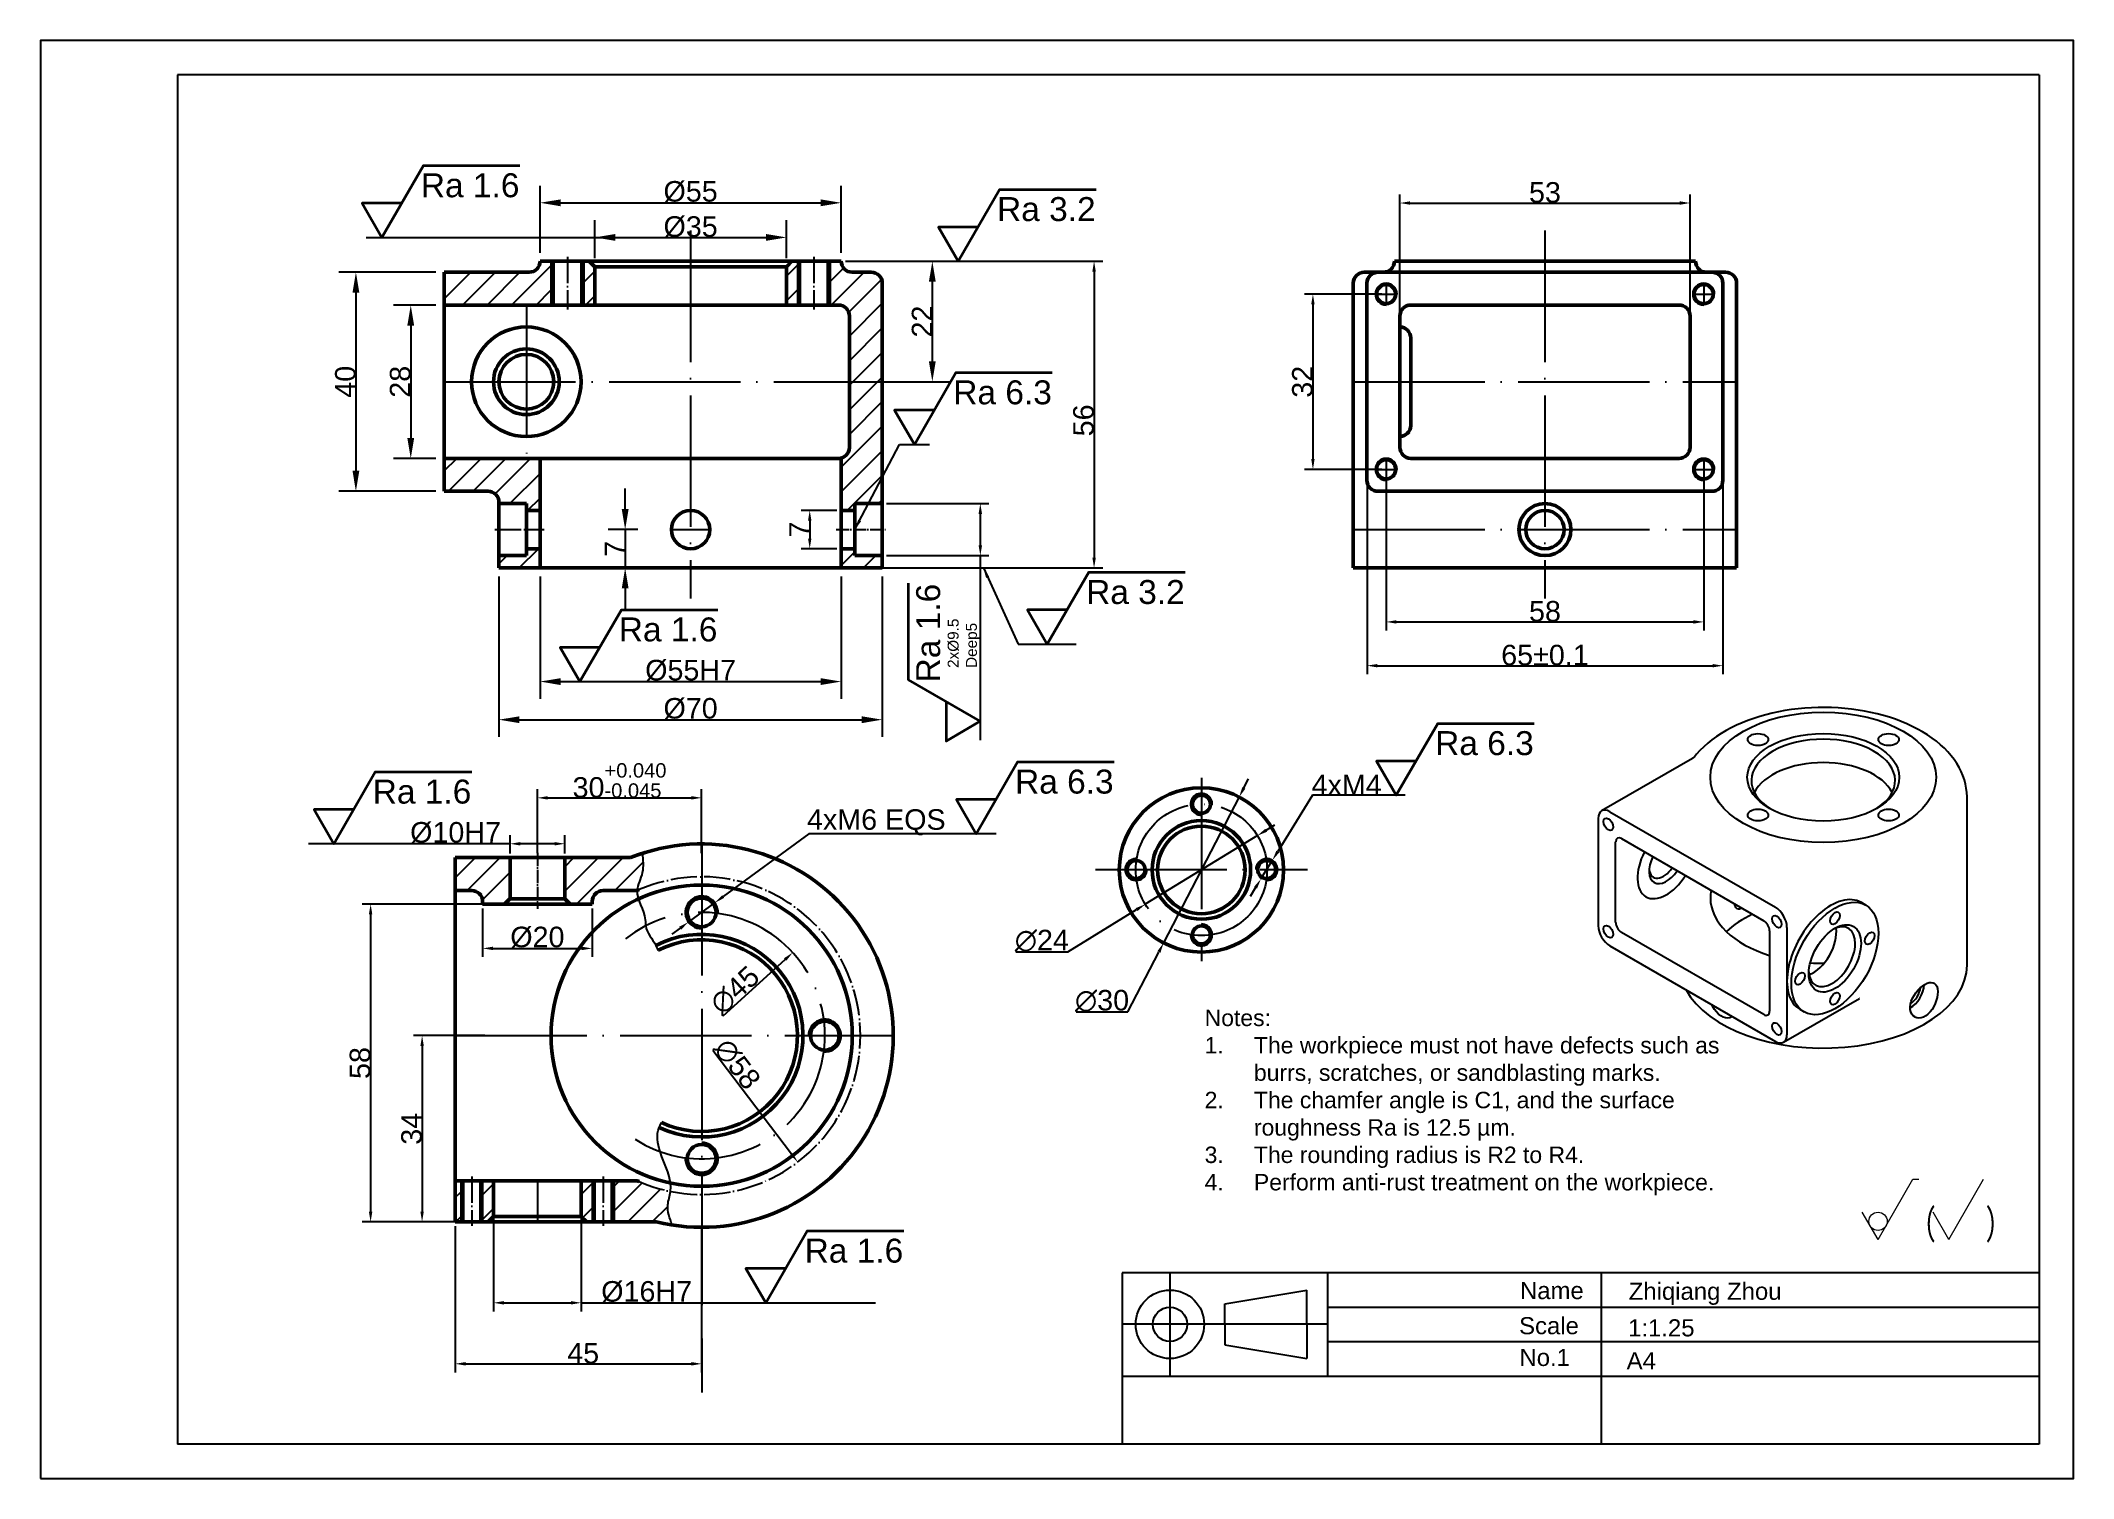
# Model space of a CAD drawing. Header units: millimetres. Extents: x 4985 to 5357, y 2931 to 3193.
import ezdxf

# ---------------------------------------------------------------- set-up
doc = ezdxf.new("R2010")
doc.units = ezdxf.units.MM
doc.linetypes.add('ACAD_ISO04W100', pattern=[30, 24, -3, 0, -3])
doc.layers.add('尺寸线层', color=3, linetype='Continuous', lineweight=18)
doc.layers.add('粗线', color=7, linetype='Continuous', lineweight=50)
doc.layers.add('注解', color=3, linetype='Continuous')
doc.layers.add('辅助', color=1, linetype='ACAD_ISO04W100')
doc.styles.get("Standard").update_dxf_attribs({"font": 'arial.ttf'})
doc.styles.add('标准', font='', dxfattribs={"width": 0.667})
doc.styles.get('标准').set_extended_font_data('宋体')
doc.dimstyles.new('机械无尺线', dxfattribs={"dimscale": 2.5, "dimtxt": 1.5, "dimasz": 2, "dimexe": 1.25, "dimexo": 0.625, "dimgap": 0, "dimtad": 1, "dimtoh": 1, "dimdsep": 46, "dimtxsty": 'Standard', "dimcen": 0, "dimadec": 0, "dimazin": 0, "dimtfac": 1, "dimtofl": 0, "dimtmove": 0, "dimatfit": 3, "dimfxl": 0, "dimarcsym": 0})

msp = doc.modelspace()

# ---------------------------------------------------------------- texts
for s, p in [('Name', (5255.577, 2963.655)), ('Zhiqiang Zhou', (5275.44, 2963.531)), ('Scale', (5255.419, 2957.24)), ('1:1.25', (5275.323, 2956.85))]:
    msp.add_text(s, height=3.125).set_placement(p)
at = {"char_height": 3.125, "attachment_point": 1}
for s, insert in [('No.1', (5255.487, 2954.569)), ('A4', (5275.063, 2953.966))]:
    msp.add_mtext_dynamic_manual_height_columns(s, width=50, gutter_width=15.625, heights=[5.218], dxfattribs=dict(at, insert=insert))
at = {"layer": '注解', "char_height": 3.75, "attachment_point": 5}
for s, insert in [('%%C35', (5104.103, 3159.422)), ('4xM4', (5223.916, 3057.518)), ('4xM6 EQS', (5138.016, 3050.711)), ('%%C10H7', (5061.172, 3048.815)), ('%%C16H7', (5096.073, 2964.998))]:
    msp.add_mtext(s, dxfattribs=dict(at, insert=insert))
at = {"layer": '注解', "char_height": 3.75, "attachment_point": 5, "rotation": 90}
for insert in [(5123.981, 3104.154), (5090.275, 3100.654)]:
    msp.add_mtext('7', dxfattribs=dict(at, insert=insert))
at = {"layer": '注解', "insert": (5151.051, 3078.899), "char_height": 2, "attachment_point": 1, "rotation": 90}
msp.add_mtext_dynamic_manual_height_columns('2x%%C9.5\\PDeep5', width=2.50633, gutter_width=20, heights=[0], dxfattribs=at)
at = {"layer": '注解', "insert": (5197.984, 3016.51), "char_height": 3, "attachment_point": 1}
msp.add_mtext_dynamic_manual_height_columns('Notes:\\P\\pi-9,l9,t9;1.^IThe workpiece must not have defects such as burrs, scratches, or sandblasting marks.\\P2.^IThe chamfer angle is C1, and the surface roughness Ra is 12.5 µm.\\P3.^IThe rounding radius is R2 to R4.\\P4.^IPerform anti-rust treatment on the workpiece.', width=93.88164, gutter_width=20, heights=[0], dxfattribs=at)

# ---------------------------------------------------------------- blocks, each defined once
blk = doc.blocks.new('*U8')
blk.add_arc((0, 0), 2, 355.2198, 270)
at = {"layer": '粗线'}
blk.add_circle((0, 0), 1.65, dxfattribs=at)
blk = doc.blocks.new('*U9')
at = {"color": 0, "linetype": 'ByBlock', "lineweight": -2, "transparency": 16777216}
blk.add_blockref('*U8', (5262.51, 3021.22), dxfattribs=at)
for p, rotation in [((5250.58, 3009.29), 90), ((5274.44, 3009.29), 270), ((5262.51, 2997.36), 180)]:
    blk.add_blockref('*U8', p, dxfattribs=dict(at, rotation=rotation))
blk = doc.blocks.new('*D12')
at = {"layer": 'Defpoints', "color": 0, "transparency": 16777216}
for p in [(5131.6, 3163.83), (5076.6, 3153.15), (5131.6, 3153.15)]:
    blk.add_point(p, dxfattribs=at)
at = {"layer": '注解', "color": 0, "lineweight": -2, "transparency": 16777216}
for p, q in [((5076.6, 3154.72), (5076.6, 3166.95)), ((5131.6, 3154.72), (5131.6, 3166.95)), ((5080.35, 3163.83), (5127.85, 3163.83))]:
    blk.add_line(p, q, dxfattribs=at)
at = {"layer": '注解', "color": 0, "transparency": 16777216}
for points in [[(5080.35, 3164.45), (5080.35, 3163.2), (5076.6, 3163.83)], [(5127.85, 3164.45), (5127.85, 3163.2), (5131.6, 3163.83)]]:
    blk.add_solid(points, dxfattribs=at)
at = {"layer": '注解', "color": 0, "transparency": 16777216, "insert": (5104.1, 3165.85), "char_height": 3.75, "attachment_point": 5}
blk.add_mtext('%%C55', dxfattribs=at)
blk = doc.blocks.new('*D14')
at = {"layer": 'Defpoints', "color": 0, "transparency": 16777216}
for p in [(5059.1, 3145.15), (5052.99, 3117.15), (5059.1, 3117.15)]:
    blk.add_point(p, dxfattribs=at)
at = {"layer": '注解', "color": 0, "lineweight": -2, "transparency": 16777216}
for p, q in [((5057.54, 3145.15), (5049.86, 3145.15)), ((5052.99, 3141.4), (5052.99, 3120.9)), ((5057.54, 3117.15), (5049.86, 3117.15))]:
    blk.add_line(p, q, dxfattribs=at)
at = {"layer": '注解', "color": 0, "transparency": 16777216}
for points in [[(5052.36, 3141.4), (5053.61, 3141.4), (5052.99, 3145.15)], [(5052.36, 3120.9), (5053.61, 3120.9), (5052.99, 3117.15)]]:
    blk.add_solid(points, dxfattribs=at)
at = {"layer": '注解', "color": 0, "transparency": 16777216, "insert": (5051.07, 3131.15), "char_height": 3.75, "attachment_point": 5, "rotation": 90}
blk.add_mtext('28', dxfattribs=at)
blk = doc.blocks.new('*D15')
at = {"layer": 'Defpoints', "color": 0, "transparency": 16777216}
for p in [(5059.1, 3151.15), (5042.97, 3111.15), (5059.1, 3111.15)]:
    blk.add_point(p, dxfattribs=at)
at = {"layer": '注解', "color": 0, "lineweight": -2, "transparency": 16777216}
for p, q in [((5057.54, 3151.15), (5039.85, 3151.15)), ((5042.97, 3147.4), (5042.97, 3114.9)), ((5057.54, 3111.15), (5039.85, 3111.15))]:
    blk.add_line(p, q, dxfattribs=at)
at = {"layer": '注解', "color": 0, "transparency": 16777216}
for points in [[(5042.35, 3147.4), (5043.6, 3147.4), (5042.97, 3151.15)], [(5042.35, 3114.9), (5043.6, 3114.9), (5042.97, 3111.15)]]:
    blk.add_solid(points, dxfattribs=at)
at = {"layer": '注解', "color": 0, "transparency": 16777216, "insert": (5041.06, 3131.15), "char_height": 3.75, "attachment_point": 5, "rotation": 90}
blk.add_mtext('40', dxfattribs=at)
blk = doc.blocks.new('*D16')
at = {"layer": 'Defpoints', "color": 0, "transparency": 16777216}
for p in [(5069.1, 3097.15), (5139.1, 3097.15), (5139.1, 3069.45)]:
    blk.add_point(p, dxfattribs=at)
at = {"layer": '注解', "color": 0, "lineweight": -2, "transparency": 16777216}
for p, q in [((5069.1, 3095.59), (5069.1, 3066.32)), ((5139.1, 3095.59), (5139.1, 3066.32)), ((5072.85, 3069.45), (5135.35, 3069.45))]:
    blk.add_line(p, q, dxfattribs=at)
at = {"layer": '注解', "color": 0, "transparency": 16777216}
for points in [[(5072.85, 3070.07), (5072.85, 3068.82), (5069.1, 3069.45)], [(5135.35, 3070.07), (5135.35, 3068.82), (5139.1, 3069.45)]]:
    blk.add_solid(points, dxfattribs=at)
at = {"layer": '注解', "color": 0, "transparency": 16777216, "insert": (5104.1, 3071.46), "char_height": 3.75, "attachment_point": 5}
blk.add_mtext('%%C70', dxfattribs=at)
blk = doc.blocks.new('*D17')
at = {"layer": 'Defpoints', "color": 0, "transparency": 16777216}
for p in [(5076.6, 3097.15), (5131.6, 3097.15), (5131.6, 3076.41)]:
    blk.add_point(p, dxfattribs=at)
at = {"layer": '注解', "color": 0, "lineweight": -2, "transparency": 16777216}
for p, q in [((5076.6, 3095.59), (5076.6, 3073.28)), ((5131.6, 3095.59), (5131.6, 3073.28)), ((5080.35, 3076.41), (5127.85, 3076.41))]:
    blk.add_line(p, q, dxfattribs=at)
at = {"layer": '注解', "color": 0, "transparency": 16777216}
for points in [[(5080.35, 3077.03), (5080.35, 3075.78), (5076.6, 3076.41)], [(5127.85, 3077.03), (5127.85, 3075.78), (5131.6, 3076.41)]]:
    blk.add_solid(points, dxfattribs=at)
at = {"layer": '注解', "color": 0, "transparency": 16777216, "insert": (5104.1, 3078.43), "char_height": 3.75, "attachment_point": 5}
blk.add_mtext('%%C55H7', dxfattribs=at)
blk = doc.blocks.new('*D20')
at = {"layer": 'Defpoints', "color": 0, "transparency": 16777216}
for p in [(5131.6, 3153.15), (5131.6, 3131.15), (5148.25, 3131.15)]:
    blk.add_point(p, dxfattribs=at)
at = {"layer": '注解', "color": 0, "lineweight": -2, "transparency": 16777216}
for p, q in [((5133.17, 3153.15), (5151.37, 3153.15)), ((5148.25, 3149.4), (5148.25, 3134.9)), ((5133.17, 3131.15), (5151.37, 3131.15))]:
    blk.add_line(p, q, dxfattribs=at)
at = {"layer": '注解', "color": 0, "transparency": 16777216}
for points in [[(5147.62, 3149.4), (5148.87, 3149.4), (5148.25, 3153.15)], [(5147.62, 3134.9), (5148.87, 3134.9), (5148.25, 3131.15)]]:
    blk.add_solid(points, dxfattribs=at)
at = {"layer": '注解', "color": 0, "transparency": 16777216, "insert": (5146.37, 3142.15), "char_height": 3.75, "attachment_point": 5, "rotation": 90}
blk.add_mtext('22', dxfattribs=at)
blk = doc.blocks.new('*D38')
at = {"layer": 'Defpoints', "color": 0, "transparency": 16777216}
for p in [(5131.6, 3153.15), (5131.6, 3097.15), (5177.79, 3097.15)]:
    blk.add_point(p, dxfattribs=at)
at = {"layer": '注解', "color": 0, "lineweight": -2, "transparency": 16777216}
for p, q in [((5132.38, 3153.15), (5179.36, 3153.15)), ((5177.79, 3151.28), (5177.79, 3099.03)), ((5132.38, 3097.15), (5179.36, 3097.15))]:
    blk.add_line(p, q, dxfattribs=at)
at = {"layer": '注解', "color": 0, "transparency": 16777216}
for points in [[(5177.48, 3151.28), (5178.11, 3151.28), (5177.79, 3153.15)], [(5177.48, 3099.03), (5178.11, 3099.03), (5177.79, 3097.15)]]:
    blk.add_solid(points, dxfattribs=at)
at = {"layer": '注解', "color": 0, "transparency": 16777216, "insert": (5175.88, 3124.1), "char_height": 3.75, "attachment_point": 5, "rotation": 90}
blk.add_mtext('56', dxfattribs=at)
blk = doc.blocks.new('*D39')
at = {"layer": 'Defpoints', "color": 0, "transparency": 16777216}
for p in [(5231.14, 3147.15), (5217.76, 3115.15), (5231.14, 3115.15)]:
    blk.add_point(p, dxfattribs=at)
at = {"layer": '注解', "color": 0, "lineweight": -2, "transparency": 16777216}
for p, q in [((5230.35, 3147.15), (5216.2, 3147.15)), ((5217.76, 3145.28), (5217.76, 3117.03)), ((5230.35, 3115.15), (5216.2, 3115.15))]:
    blk.add_line(p, q, dxfattribs=at)
at = {"layer": '注解', "color": 0, "transparency": 16777216}
for points in [[(5217.45, 3145.28), (5218.07, 3145.28), (5217.76, 3147.15)], [(5217.45, 3117.03), (5218.07, 3117.03), (5217.76, 3115.15)]]:
    blk.add_solid(points, dxfattribs=at)
at = {"layer": '注解', "color": 0, "transparency": 16777216, "insert": (5215.85, 3131.15), "char_height": 3.75, "attachment_point": 5, "rotation": 90}
blk.add_mtext('32', dxfattribs=at)
blk = doc.blocks.new('*D40')
at = {"layer": 'Defpoints', "color": 0, "transparency": 16777216}
for p in [(5286.64, 3163.79), (5233.64, 3143.15), (5286.64, 3143.15)]:
    blk.add_point(p, dxfattribs=at)
at = {"layer": '注解', "color": 0, "lineweight": -2, "transparency": 16777216}
for p, q in [((5233.64, 3143.94), (5233.64, 3165.35)), ((5235.51, 3163.79), (5284.76, 3163.79)), ((5286.64, 3143.94), (5286.64, 3165.35))]:
    blk.add_line(p, q, dxfattribs=at)
at = {"layer": '注解', "color": 0, "transparency": 16777216}
for points in [[(5235.51, 3164.1), (5235.51, 3163.47), (5233.64, 3163.79)], [(5284.76, 3164.1), (5284.76, 3163.47), (5286.64, 3163.79)]]:
    blk.add_solid(points, dxfattribs=at)
at = {"layer": '注解', "color": 0, "transparency": 16777216, "insert": (5260.14, 3165.7), "char_height": 3.75, "attachment_point": 5}
blk.add_mtext('53', dxfattribs=at)
blk = doc.blocks.new('*D41')
at = {"layer": 'Defpoints', "color": 0, "transparency": 16777216}
for p in [(5231.14, 3115.15), (5289.14, 3115.15), (5289.14, 3087.3)]:
    blk.add_point(p, dxfattribs=at)
at = {"layer": '注解', "color": 0, "lineweight": -2, "transparency": 16777216}
for p, q in [((5231.14, 3114.37), (5231.14, 3085.74)), ((5289.14, 3114.37), (5289.14, 3085.74)), ((5233.01, 3087.3), (5287.26, 3087.3))]:
    blk.add_line(p, q, dxfattribs=at)
at = {"layer": '注解', "color": 0, "transparency": 16777216}
for points in [[(5233.01, 3087.62), (5233.01, 3086.99), (5231.14, 3087.3)], [(5287.26, 3087.62), (5287.26, 3086.99), (5289.14, 3087.3)]]:
    blk.add_solid(points, dxfattribs=at)
at = {"layer": '注解', "color": 0, "transparency": 16777216, "insert": (5260.14, 3089.22), "char_height": 3.75, "attachment_point": 5}
blk.add_mtext('58', dxfattribs=at)
blk = doc.blocks.new('*D42')
at = {"layer": 'Defpoints', "color": 0, "transparency": 16777216}
for p in [(5227.64, 3113.15), (5292.64, 3113.15), (5292.64, 3079.31)]:
    blk.add_point(p, dxfattribs=at)
at = {"layer": '注解', "color": 0, "lineweight": -2, "transparency": 16777216}
for p, q in [((5227.64, 3112.37), (5227.64, 3077.75)), ((5292.64, 3112.37), (5292.64, 3077.75)), ((5229.51, 3079.31), (5290.76, 3079.31))]:
    blk.add_line(p, q, dxfattribs=at)
at = {"layer": '注解', "color": 0, "transparency": 16777216}
for points in [[(5229.51, 3079.62), (5229.51, 3079), (5227.64, 3079.31)], [(5290.76, 3079.62), (5290.76, 3079), (5292.64, 3079.31)]]:
    blk.add_solid(points, dxfattribs=at)
at = {"layer": '注解', "color": 0, "transparency": 16777216, "insert": (5260.14, 3081.22), "char_height": 3.75, "attachment_point": 5}
blk.add_mtext('65%%P0.1', dxfattribs=at)
blk = doc.blocks.new('*D43')
at = {"layer": 'Defpoints', "color": 0, "transparency": 16777216}
for p in [(5070.12, 3035.76), (5045.66, 2977.76), (5070.12, 2977.76)]:
    blk.add_point(p, dxfattribs=at)
at = {"layer": '注解', "color": 0, "lineweight": -2, "transparency": 16777216}
for p, q in [((5069.34, 3035.76), (5044.09, 3035.76)), ((5045.66, 3033.89), (5045.66, 2979.64)), ((5069.34, 2977.76), (5044.09, 2977.76))]:
    blk.add_line(p, q, dxfattribs=at)
at = {"layer": '注解', "color": 0, "transparency": 16777216}
for points in [[(5045.34, 3033.89), (5045.97, 3033.89), (5045.66, 3035.76)], [(5045.34, 2979.64), (5045.97, 2979.64), (5045.66, 2977.76)]]:
    blk.add_solid(points, dxfattribs=at)
at = {"layer": '注解', "color": 0, "transparency": 16777216, "insert": (5043.74, 3006.76), "char_height": 3.75, "attachment_point": 5, "rotation": 90}
blk.add_mtext('58', dxfattribs=at)
blk = doc.blocks.new('*D44')
at = {"layer": 'Defpoints', "color": 0, "transparency": 16777216}
for p in [(5067.3, 3011.76), (5055.06, 2977.76), (5067.3, 2977.76)]:
    blk.add_point(p, dxfattribs=at)
at = {"layer": '注解', "color": 0, "lineweight": -2, "transparency": 16777216}
for p, q in [((5066.51, 3011.76), (5053.5, 3011.76)), ((5055.06, 3009.89), (5055.06, 2979.64)), ((5066.51, 2977.76), (5053.5, 2977.76))]:
    blk.add_line(p, q, dxfattribs=at)
at = {"layer": '注解', "color": 0, "transparency": 16777216}
for points in [[(5054.75, 3009.89), (5055.37, 3009.89), (5055.06, 3011.76)], [(5054.75, 2979.64), (5055.37, 2979.64), (5055.06, 2977.76)]]:
    blk.add_solid(points, dxfattribs=at)
at = {"layer": '注解', "color": 0, "transparency": 16777216, "insert": (5053.15, 2994.76), "char_height": 3.75, "attachment_point": 5, "rotation": 90}
blk.add_mtext('34', dxfattribs=at)
blk = doc.blocks.new('*D46')
at = {"layer": 'Defpoints', "color": 0, "transparency": 16777216}
for p in [(5061.12, 2977.76), (5106.12, 2977.76), (5106.12, 2951.84)]:
    blk.add_point(p, dxfattribs=at)
at = {"layer": '注解', "color": 0, "lineweight": -2, "transparency": 16777216}
for p, q in [((5061.12, 2976.98), (5061.12, 2950.28)), ((5106.12, 2976.98), (5106.12, 2950.28)), ((5063, 2951.84), (5104.25, 2951.84))]:
    blk.add_line(p, q, dxfattribs=at)
at = {"layer": '注解', "color": 0, "transparency": 16777216}
for points in [[(5063, 2952.16), (5063, 2951.53), (5061.12, 2951.84)], [(5104.25, 2952.16), (5104.25, 2951.53), (5106.12, 2951.84)]]:
    blk.add_solid(points, dxfattribs=at)
at = {"layer": '注解', "color": 0, "transparency": 16777216, "insert": (5084.48, 2953.75), "char_height": 3.75, "attachment_point": 5}
blk.add_mtext('45', dxfattribs=at)
blk = doc.blocks.new('*D47')
at = {"layer": 'Defpoints', "color": 0, "transparency": 16777216}
for p in [(5122.75, 3026.92), (5089.49, 2996.61)]:
    blk.add_point(p, dxfattribs=at)
at = {"layer": '注解', "color": 0, "lineweight": -2, "transparency": 16777216}
blk.add_line((5110.06, 3015.35), (5121.36, 3025.66), dxfattribs=at)
at = {"layer": '注解', "color": 0, "transparency": 16777216}
blk.add_solid([(5121.15, 3025.89), (5121.57, 3025.43), (5122.75, 3026.92)], dxfattribs=at)
at = {"layer": '注解', "color": 0, "transparency": 16777216, "insert": (5112.2, 3020.04), "char_height": 3.75, "attachment_point": 5, "rotation": 42.3521}
blk.add_mtext('∅45', dxfattribs=at)
blk = doc.blocks.new('*D48')
at = {"layer": 'Defpoints', "color": 0, "transparency": 16777216}
for p in [(5088.58, 3034.86), (5123.66, 2988.67)]:
    blk.add_point(p, dxfattribs=at)
at = {"layer": '注解', "color": 0, "lineweight": -2, "transparency": 16777216}
blk.add_line((5108.14, 3009.11), (5122.53, 2990.16), dxfattribs=at)
at = {"layer": '注解', "color": 0, "transparency": 16777216}
blk.add_solid([(5122.78, 2990.35), (5122.28, 2989.97), (5123.66, 2988.67)], dxfattribs=at)
at = {"layer": '注解', "color": 0, "transparency": 16777216, "insert": (5112.61, 3006.56), "char_height": 3.75, "attachment_point": 5, "rotation": 307.2135}
blk.add_mtext('∅58', dxfattribs=at)
blk = doc.blocks.new('*D49')
at = {"layer": 'Defpoints', "color": 0, "transparency": 16777216}
for p in [(5066.12, 3035.76), (5086.12, 3035.76), (5086.12, 3027.69)]:
    blk.add_point(p, dxfattribs=at)
at = {"layer": '注解', "color": 0, "lineweight": -2, "transparency": 16777216}
for p, q in [((5066.12, 3034.98), (5066.12, 3026.13)), ((5086.12, 3034.98), (5086.12, 3026.13)), ((5068, 3027.69), (5084.25, 3027.69))]:
    blk.add_line(p, q, dxfattribs=at)
at = {"layer": '注解', "color": 0, "transparency": 16777216}
for points in [[(5068, 3028), (5068, 3027.38), (5066.12, 3027.69)], [(5084.25, 3028), (5084.25, 3027.38), (5086.12, 3027.69)]]:
    blk.add_solid(points, dxfattribs=at)
at = {"layer": '注解', "color": 0, "transparency": 16777216, "insert": (5076.12, 3029.71), "char_height": 3.75, "attachment_point": 5}
blk.add_mtext('%%C20', dxfattribs=at)
blk = doc.blocks.new('*D51')
at = {"layer": 'Defpoints', "color": 0, "transparency": 16777216}
for p in [(5106.12, 3055.18), (5076.12, 3044.26), (5106.12, 3044.26)]:
    blk.add_point(p, dxfattribs=at)
at = {"layer": '注解', "color": 0, "lineweight": -2, "transparency": 16777216}
for p, q in [((5076.12, 3045.05), (5076.12, 3056.74)), ((5106.12, 3045.05), (5106.12, 3056.74)), ((5078, 3055.18), (5104.25, 3055.18))]:
    blk.add_line(p, q, dxfattribs=at)
at = {"layer": '注解', "color": 0, "transparency": 16777216}
for points in [[(5078, 3055.49), (5078, 3054.87), (5076.12, 3055.18)], [(5104.25, 3055.49), (5104.25, 3054.87), (5106.12, 3055.18)]]:
    blk.add_solid(points, dxfattribs=at)
at = {"layer": '注解', "color": 0, "transparency": 16777216, "insert": (5091.12, 3058.33), "char_height": 3.75, "attachment_point": 5}
blk.add_mtext('30{\\H0.7x;\\S+0.040^ -0.045;}', dxfattribs=at)
blk = doc.blocks.new('*D53')
at = {"layer": 'Defpoints', "color": 0, "transparency": 16777216}
for p in [(5204.29, 3055.34), (5190.49, 3028.7)]:
    blk.add_point(p, dxfattribs=at)
at = {"layer": '注解', "color": 0, "lineweight": -2, "transparency": 16777216}
for p, q in [((5205.15, 3057), (5206.01, 3058.67)), ((5204.29, 3055.34), (5190.49, 3028.7)), ((5183.96, 3016.09), (5189.63, 3027.03)), ((5174.52, 3016.09), (5183.96, 3016.09))]:
    blk.add_line(p, q, dxfattribs=at)
at = {"layer": '注解', "color": 0, "transparency": 16777216}
for points in [[(5204.87, 3057.15), (5205.43, 3056.86), (5204.29, 3055.34)], [(5189.35, 3027.18), (5189.91, 3026.89), (5190.49, 3028.7)]]:
    blk.add_solid(points, dxfattribs=at)
at = {"layer": '注解', "color": 0, "transparency": 16777216, "insert": (5179.24, 3018.11), "char_height": 3.75, "attachment_point": 5}
blk.add_mtext('∅30', dxfattribs=at)
blk = doc.blocks.new('*D54')
at = {"layer": 'Defpoints', "color": 0, "transparency": 16777216}
for p in [(5207.62, 3048.28), (5187.15, 3035.75)]:
    blk.add_point(p, dxfattribs=at)
at = {"layer": '注解', "color": 0, "lineweight": -2, "transparency": 16777216}
for p, q in [((5207.62, 3048.28), (5187.15, 3035.75)), ((5209.22, 3049.26), (5210.82, 3050.24)), ((5172.97, 3027.07), (5185.55, 3034.77)), ((5163.53, 3027.07), (5172.97, 3027.07))]:
    blk.add_line(p, q, dxfattribs=at)
at = {"layer": '注解', "color": 0, "transparency": 16777216}
for points in [[(5209.06, 3049.53), (5209.39, 3048.99), (5207.62, 3048.28)], [(5185.39, 3035.04), (5185.72, 3034.51), (5187.15, 3035.75)]]:
    blk.add_solid(points, dxfattribs=at)
at = {"layer": '注解', "color": 0, "transparency": 16777216, "insert": (5168.25, 3029.09), "char_height": 3.75, "attachment_point": 5}
blk.add_mtext('∅24', dxfattribs=at)
blk = doc.blocks.new('粗超度')
at = {"color": 3, "lineweight": 35}
blk.add_lwpolyline([(2.89, 5), (-2.89, 5), (0, 0), (6.06, 10.5), (20.15, 10.5)], dxfattribs=at)
at = {"color": 3}
blk.add_attdef('粗糙度', (5.68, 5.87), '', height=3.5, dxfattribs=at)
blk = doc.blocks.new('*X62')
at = {"layer": '尺寸线层'}
for p, q in [((109.54, -80.99), (115.9, -69.99)), ((115.9, -69.99), (116.96, -69.99)), ((122.47, -80.99), (128.82, -69.99)), ((109.54, -80.99), (106.66, -75.99)), ((122.47, -80.99), (119.58, -75.99))]:
    blk.add_line(p, q, dxfattribs=at)
blk.add_circle((109.54, -77.66), 1.67, dxfattribs=at)
at = {"layer": '尺寸线层', "char_height": 5, "width": 47.0009, "attachment_point": 1, "line_spacing_factor": 1.15057, "style": '标准'}
for s, insert in [('\\T1.1;(', (117.98, -75.23)), ('\\T1.1;)', (129.02, -75.23))]:
    blk.add_mtext(s, dxfattribs=dict(at, insert=insert))
blk = doc.blocks.new('*X65')
for p, q in [((-31.87, 50.32), (-53.97, 37.55)), ((35, 0), (35, 40.82)), ((-54.8, 35.72), (-54.8, 9.59)), ((-51.97, 37.35), (-11.67, 14.08)), ((-50.56, 10.41), (-50.56, 30.01)), ((-49.14, 30.82), (-14.5, 10.82)), ((-43.54, 16.86), (-43.18, 16.65)), ((10.33, 14.62), (9.27, 15.24)), ((-14.5, -12.04), (-49.14, 7.96)), ((-13.08, 8.37), (-13.08, -11.23)), ((-8.84, 9.19), (-8.84, -3.88)), ((-51.97, 4.69), (-11.67, -18.58)), ((-8.84, -3.88), (-8.84, -16.94)), ((-9.67, -18.77), (8.84, -8.09)), ((-5.73, -10.75), (-4.67, -11.36))]:
    blk.add_line(p, q)
for points in [[(35, 40.8), (35, 40.97), (34.95, 42.02), (34.83, 43.06), (34.63, 44.09), (34.35, 45.12), (34, 46.13), (33.57, 47.14), (33.07, 48.13), (32.5, 49.1), (31.85, 50.06), (31.13, 50.99), (30.34, 51.91), (29.48, 52.8), (28.54, 53.66), (27.55, 54.49), (26.49, 55.29), (25.37, 56.06), (24.19, 56.79), (22.96, 57.48), (21.68, 58.13), (20.35, 58.74), (18.98, 59.31), (17.57, 59.84), (16.13, 60.33), (14.65, 60.77), (13.14, 61.17), (11.6, 61.52), (10.04, 61.83), (8.46, 62.09), (6.86, 62.31), (5.25, 62.48), (3.63, 62.61), (2, 62.69), (0.36, 62.72), (-1.27, 62.71), (-2.9, 62.65), (-4.53, 62.54), (-6.15, 62.39), (-7.75, 62.2), (-9.34, 61.95), (-10.91, 61.66), (-12.46, 61.33), (-13.98, 60.95), (-15.47, 60.53), (-16.93, 60.06), (-18.36, 59.55), (-19.75, 59), (-21.1, 58.41), (-22.4, 57.77), (-23.66, 57.1), (-24.86, 56.38), (-26.02, 55.62), (-27.11, 54.83), (-28.15, 54), (-29.12, 53.14), (-30.03, 52.24), (-30.86, 51.32), (-31.38, 50.68)], [(-31.38, 50.68), (-31.4, 50.66), (-31.46, 50.6), (-31.59, 50.49), (-31.78, 50.37), (-31.87, 50.32)], [(-21.74, 15), (-21.73, 14.97), (-21.64, 14.57), (-21.49, 14.24), (-21.29, 13.99), (-21.12, 13.87)], [(-21.12, 13.87), (-21.03, 13.82), (-20.72, 13.74), (-20.37, 13.74), (-19.99, 13.83), (-19.84, 13.89)], [(22.26, -12.62), (21.87, -12.33), (21.54, -11.91), (21.32, -11.41), (21.19, -10.81), (21.17, -10.18), (21.25, -9.49), (21.44, -8.8), (21.73, -8.08), (22.1, -7.39), (22.55, -6.72), (23.05, -6.11), (23.6, -5.55), (24.16, -5.09), (24.74, -4.7), (25.28, -4.43), (25.82, -4.26), (26.3, -4.21), (26.74, -4.27), (27.01, -4.39)], [(27.01, -4.39), (27.11, -4.45), (27.42, -4.76), (27.65, -5.16), (27.8, -5.67), (27.88, -6.5)], [(-22.26, -12.62), (-22.72, -12.81), (-23.24, -12.88), (-23.79, -12.83), (-24.36, -12.65), (-24.93, -12.34), (-25.48, -11.92), (-25.99, -11.41), (-26.46, -10.81), (-26.87, -10.14), (-27.11, -9.67)], [(8.84, -8.09), (8.77, -8.13)], [(27.88, -6.5), (27.84, -7.17), (27.72, -7.9), (27.52, -8.63), (27.24, -9.38), (26.9, -10.09), (26.48, -10.78), (26.01, -11.38), (25.49, -11.91), (24.95, -12.33), (24.37, -12.64), (23.82, -12.82), (23.26, -12.88), (22.75, -12.82), (22.27, -12.63), (22.26, -12.62)], [(-22.13, -12.54), (-22.25, -12.61), (-22.26, -12.62)]]:
    blk.add_lwpolyline(points)
for centre, major_axis in [((0, 45.72), (-27.5, 0)), ((0, 45.72), (-18.5, 0)), ((-15.91, 54.91), (-2.5, 0)), ((15.91, 54.91), (-2.5, 0)), ((-52.33, 34.29), (0.82, -1.43)), ((-15.91, 36.54), (-2.5, 0)), ((15.91, 36.54), (-2.5, 0)), ((2.83, 1.63), (7.5, 12.99)), ((-11.31, 10.61), (0.82, -1.43)), ((2.83, 1.63), (4.5, 7.79)), ((2.83, 11.43), (0.83, 1.43)), ((-52.33, 8.16), (0.82, -1.43)), ((11.31, 6.53), (0.83, 1.43)), ((-5.66, -3.27), (0.83, 1.43)), ((2.83, -8.16), (0.83, 1.43)), ((-11.31, -15.51), (0.82, -1.43))]:
    blk.add_ellipse(centre, major_axis=major_axis, ratio=0.57735)
for centre, major_axis, start_param, end_param in [((0, 44.91), (-17.5, 0), 2.384373, 7.040405), ((0, 39.19), (17.5, 0), 0.286757, 2.854836), ((-51.97, 34.09), (-2, 3.46), 5.497787, 7.068583), ((-49.14, 29.19), (-1, 1.73), 5.497787, 7.068583), ((-38.18, 25.31), (5, 8.66), 1.641566, 4.641619), ((-38.18, 25.31), (3, 5.2), 1.688922, 4.594263), ((-38.89, 25.72), (2.5, 4.33), 2.451776, 4.570492), ((0, 16.33), (-27.5, 0), 6.164215, 6.283185), ((0, 16.33), (-27.5, 0), 0, 1.075048), ((-21.21, 17.96), (-1.75, -3.03), 0.579541, 0.62984), ((1.77, 2.25), (7.5, 12.99), 0, 3.141593), ((-49.14, 9.59), (-1, 1.73), 0.785398, 2.356194), ((0, 0), (-27.5, 0), 5.388479, 5.743041), ((-14.5, 9.19), (-1, 1.73), 3.926991, 5.497787), ((-11.67, 10.82), (-2, 3.46), 3.926991, 5.497787), ((2.12, 2.04), (4, 6.93), 2.41689, 7.007888), ((-51.97, 7.96), (-2, 3.46), 0.785398, 2.356194), ((-2.47, 4.69), (-4, -6.93), 0.612023, 2.52957), ((0, 0), (-35, 0), 0.302632, 3.141593), ((0, 16.33), (-27.5, 0), 1.454656, 1.57714), ((21.21, -6.53), (2.38, 4.11), 3.914783, 5.440958), ((21.21, -6.53), (1.75, 3.03), 3.963447, 5.35989), ((-14.5, -10.41), (-1, 1.73), 2.356194, 3.926991), ((-11.67, -15.31), (-2, 3.46), 2.356194, 3.926991)]:
    blk.add_ellipse(centre, major_axis=major_axis, ratio=0.57735, start_param=start_param, end_param=end_param)
blk = doc.blocks.new('*X64')
at = {"color": 0, "linetype": 'ByBlock'}
blk.add_blockref('*X65', (0, 0), dxfattribs=at)

# ---------------------------------------------------------------- dimensions: what is measured, and where the dimension line sits
at = {"layer": '注解'}
for base, p1, p2, text, override, picture, middle in [((5131.603, 3163.826), (5076.603, 3153.154), (5131.603, 3153.154), '%%C<>', {"dimasz": 1.5, "dimtofl": 1}, '*D12', (5104.103, 3165.845)), ((5292.635, 3079.309), (5227.635, 3113.154), (5292.635, 3113.154), '<>%%P0.1', {"dimscale": 1.25, "dimtxt": 3, "dimasz": 1.5, "dimtofl": 1}, '*D42', (5260.135, 3081.223)), ((5139.103, 3069.445), (5069.103, 3097.154), (5139.103, 3097.154), '%%C<>', {"dimasz": 1.5, "dimtofl": 1}, '*D16', (5104.103, 3071.465)), ((5131.603, 3076.406), (5076.603, 3097.154), (5131.603, 3097.154), '%%C<>H7', {"dimasz": 1.5, "dimtofl": 1}, '*D17', (5104.103, 3078.425)), ((5106.122, 3055.181), (5076.122, 3044.264), (5106.122, 3044.264), '<>{\\H0.7x;\\S+0.040^ -0.045;}', {"dimscale": 1.25, "dimtxt": 3, "dimasz": 1.5, "dimtofl": 1}, '*D51', (5091.122, 3058.332)), ((5086.122, 3027.692), (5066.122, 3035.764), (5086.122, 3035.764), '%%C<>', {"dimscale": 1.25, "dimtxt": 3, "dimasz": 1.5, "dimtofl": 1}, '*D49', (5076.122, 3029.712))]:
    dim = msp.add_linear_dim(base=base, p1=p1, p2=p2, text=text, dimstyle='机械无尺线', override=override, dxfattribs=at)
    dim.commit()
    dim.dimension.update_dxf_attribs({"geometry": picture, "text_midpoint": middle})
dim = msp.add_linear_dim(base=(5286.635, 3163.787), p1=(5233.635, 3143.154), p2=(5286.635, 3143.154), dimstyle='机械无尺线', override={"dimscale": 1.25, "dimtxt": 3, "dimasz": 1.5, "dimtofl": 1}, dxfattribs=at)
dim.commit()
dim.dimension.update_dxf_attribs({"geometry": '*D40', "text_midpoint": (5260.135, 3165.703)})
for base, p1, p2, override, picture, middle in [((5148.249, 3131.154), (5131.603, 3153.154), (5131.603, 3131.154), {"dimasz": 1.5, "dimtofl": 1}, '*D20', (5146.366, 3142.154)), ((5042.973, 3111.154), (5059.103, 3151.154), (5059.103, 3111.154), {"dimasz": 1.5, "dimtofl": 1}, '*D15', (5041.058, 3131.154)), ((5052.986, 3117.154), (5059.103, 3145.154), (5059.103, 3117.154), {"dimasz": 1.5, "dimtofl": 1}, '*D14', (5051.071, 3131.154)), ((5217.762, 3115.154), (5231.135, 3147.154), (5231.135, 3115.154), {"dimscale": 1.25, "dimtxt": 3, "dimasz": 1.5, "dimtofl": 1}, '*D39', (5215.846, 3131.154)), ((5055.062, 2977.764), (5067.295, 3011.764), (5067.295, 2977.764), {"dimscale": 1.25, "dimtxt": 3, "dimasz": 1.5, "dimtofl": 1}, '*D44', (5053.146, 2994.764))]:
    dim = msp.add_linear_dim(base=base, p1=p1, p2=p2, angle=90, dimstyle='机械无尺线', override=override, dxfattribs=at)
    dim.commit()
    dim.dimension.update_dxf_attribs({"geometry": picture, "text_midpoint": middle})
for base, p1, p2, picture, middle in [((5177.793, 3097.154), (5131.603, 3153.154), (5131.603, 3097.154), '*D38', (5177.793, 3124.099)), ((5045.657, 2977.764), (5070.122, 3035.764), (5070.122, 2977.764), '*D43', (5045.657, 3006.764))]:
    dim = msp.add_linear_dim(base=base, p1=p1, p2=p2, angle=90, dimstyle='机械无尺线', override={"dimscale": 1.25, "dimtxt": 3, "dimasz": 1.5, "dimtofl": 1}, dxfattribs=at)
    dim.commit()
    dim.dimension.update_dxf_attribs({"geometry": picture, "text_midpoint": middle, "dimtype": 160})
for base, p1, p2, picture, middle in [((5289.135, 3087.303), (5231.135, 3115.154), (5289.135, 3115.154), '*D41', (5260.135, 3087.303)), ((5106.122, 2951.843), (5061.122, 2977.764), (5106.122, 2977.764), '*D46', (5084.485, 2951.843))]:
    dim = msp.add_linear_dim(base=base, p1=p1, p2=p2, dimstyle='机械无尺线', override={"dimscale": 1.25, "dimtxt": 3, "dimasz": 1.5, "dimtofl": 1}, dxfattribs=at)
    dim.commit()
    dim.dimension.update_dxf_attribs({"geometry": picture, "text_midpoint": middle, "dimtype": 160})
for p1, p2, picture, middle in [((5204.288, 3055.337), (5190.49, 3028.698), '*D53', (5179.24, 3016.09)), ((5207.625, 3048.281), (5187.154, 3035.753), '*D54', (5168.252, 3027.073)), ((5088.583, 3034.859), (5123.66, 2988.669), '*D48', (5111.001, 3005.339)), ((5089.494, 2996.606), (5122.75, 3026.922), '*D47', (5113.561, 3018.546))]:
    dim = msp.add_diameter_dim_2p(p1=p1, p2=p2, dimstyle='机械无尺线', override={"dimscale": 1.25, "dimtxt": 3, "dimasz": 1.5, "dimtofl": 1}, dxfattribs=at)
    dim.commit()
    dim.dimension.update_dxf_attribs({"geometry": picture, "text_midpoint": middle, "dimtype": 163})

# ---------------------------------------------------------------- hatches: boundary and pattern name
at = {"layer": '辅助'}
h = msp.add_hatch(dxfattribs=at)
h.set_pattern_fill('LINE', color=4, angle=45)
h.paths.add_polyline_path([(5078.603, 3153.154), (5076.603, 3153.154, -0.4142136), (5074.603, 3151.154), (5059.103, 3151.154), (5059.103, 3145.154), (5078.603, 3145.154)])
h.paths.add_polyline_path([(5086.603, 3152.154), (5085.603, 3153.154), (5084.603, 3153.154), (5084.603, 3145.154), (5086.603, 3145.154)])
h.paths.add_polyline_path([(5123.603, 3153.154), (5122.603, 3153.154), (5121.603, 3152.154), (5121.603, 3145.154), (5123.603, 3145.154)])
h.paths.add_polyline_path([(5139.103, 3149.154, 0.4142136), (5137.103, 3151.154), (5133.603, 3151.154, -0.4142136), (5131.603, 3153.154), (5129.603, 3153.154), (5129.603, 3145.154), (5131.103, 3145.154, -0.4142136), (5133.103, 3143.154), (5133.103, 3131.154), (5139.103, 3131.154)])
h.paths.add_polyline_path([(5139.103, 3131.154), (5133.103, 3131.154), (5133.103, 3119.154, -0.4142136), (5131.103, 3117.154), (5131.603, 3117.154), (5131.603, 3107.654), (5134.103, 3107.654), (5134.103, 3108.904), (5139.103, 3108.904)])
h.paths.add_polyline_path([(5139.103, 3099.404), (5134.103, 3099.404), (5134.103, 3100.654), (5131.603, 3100.654), (5131.603, 3097.154), (5139.103, 3097.154)])
h.paths.add_polyline_path([(5076.603, 3117.154), (5059.103, 3117.154), (5059.103, 3111.154), (5067.103, 3111.154, -0.4142136), (5069.103, 3109.154), (5069.103, 3108.904), (5074.103, 3108.904), (5074.103, 3107.654), (5076.603, 3107.654)])
h.paths.add_polyline_path([(5076.603, 3100.654), (5074.103, 3100.654), (5074.103, 3099.404), (5069.103, 3099.404), (5069.103, 3097.154), (5076.603, 3097.154)])
h.paths.add_polyline_path([(5071.122, 3044.264), (5061.122, 3044.264), (5061.122, 3038.264), (5064.122, 3038.264, -0.4142136), (5066.122, 3036.264), (5066.122, 3035.764), (5070.122, 3035.764), (5071.122, 3036.764)])
edge = h.paths.add_edge_path()
edge.add_spline(control_points=[(5094.345, 3038.308), (5094.421, 3039.365), (5095.664, 3041.549), (5095.408, 3043.858), (5095.276, 3045.041)], knot_values=[0, 0, 0, 0, 3.343778, 6.861477, 6.861477, 6.861477, 6.861477], degree=3, periodic=0)
edge.add_arc((5106.122, 3011.764), 35, 108.05102, 111.78679)
edge.add_line((5093.131, 3044.264), (5081.122, 3044.264))
edge.add_line((5081.122, 3044.264), (5081.122, 3036.764))
edge.add_line((5081.122, 3036.764), (5082.122, 3035.764))
edge.add_line((5082.122, 3035.764), (5086.122, 3035.764))
edge.add_line((5086.122, 3035.764), (5086.122, 3036.264))
edge.add_arc((5088.122, 3036.264), 2, 90, 180, ccw=False)
edge.add_line((5088.122, 3038.264), (5093.925, 3038.264))
edge.add_arc((5093.925, 3040.264), 2, 270, 282.12155)
h.paths.add_polyline_path([(5062.122, 2985.264), (5061.122, 2985.264), (5061.122, 2977.764), (5062.122, 2977.764)])
h.paths.add_polyline_path([(5068.122, 2985.264), (5066.122, 2985.264), (5066.122, 2977.764), (5067.122, 2977.764), (5068.122, 2978.764)])
h.paths.add_polyline_path([(5086.122, 2985.264), (5084.122, 2985.264), (5084.122, 2978.764), (5085.122, 2977.764), (5086.122, 2977.764)])
edge = h.paths.add_edge_path()
edge.add_spline(control_points=[(5100.732, 2977.181), (5100.286, 2978.408), (5099.543, 2980.449), (5100.32, 2982.516), (5100.434, 2983.327)], knot_values=[0, 0, 0, 0, 3.7727587, 6.2782126, 6.2782126, 6.2782126, 6.2782126], degree=3, periodic=0)
edge.add_arc((5106.122, 3011.764), 29, 246.83195, 258.68859, ccw=False)
edge.add_arc((5093.925, 2983.264), 2, 66.83195, 90)
edge.add_line((5093.925, 2985.264), (5090.122, 2985.264))
edge.add_line((5090.122, 2985.264), (5090.122, 2977.764))
edge.add_line((5090.122, 2977.764), (5097.815, 2977.764))
edge.add_arc((5106.122, 3011.764), 35, 256.27087, 261.14219)

# ---------------------------------------------------------------- linework, layer by layer
for p, q in [((5350.394, 3187.181), (5010.394, 3187.181)), ((5010.394, 3187.181), (5010.394, 2937.181)), ((5350.394, 3187.181), (5350.394, 2937.181)), ((5078.603, 3153.154), (5078.603, 3145.154)), ((5084.603, 3153.154), (5084.603, 3145.154)), ((5123.603, 3153.154), (5123.603, 3145.154)), ((5129.603, 3153.154), (5129.603, 3145.154)), ((5062.122, 2985.264), (5062.122, 2977.764)), ((5066.122, 2985.264), (5066.122, 2977.764)), ((5086.122, 2985.264), (5086.122, 2977.764)), ((5090.122, 2985.264), (5090.122, 2977.764)), ((5350.394, 2968.431), (5182.894, 2968.431)), ((5182.894, 2968.431), (5182.894, 2937.181)), ((5191.644, 2968.431), (5191.644, 2949.681)), ((5220.394, 2968.431), (5220.394, 2949.681)), ((5270.394, 2968.431), (5270.394, 2937.181)), ((5350.394, 2968.431), (5350.394, 2937.181)), ((5201.644, 2962.806), (5216.644, 2965.306)), ((5201.644, 2959.056), (5201.644, 2962.806)), ((5216.644, 2959.056), (5216.644, 2965.306)), ((5220.394, 2959.056), (5182.894, 2959.056)), ((5201.644, 2959.056), (5201.644, 2955.306)), ((5216.644, 2959.056), (5216.644, 2952.806)), ((5220.394, 2962.181), (5350.394, 2962.181)), ((5201.644, 2955.306), (5216.644, 2952.806)), ((5220.394, 2955.931), (5350.394, 2955.931)), ((5182.894, 2949.604), (5350.394, 2949.604)), ((5350.394, 2937.181), (5010.394, 2937.181))]:
    msp.add_line(p, q)
msp.add_lwpolyline([(4985.394, 2930.931), (5356.644, 2930.931), (5356.644, 3193.431), (4985.394, 3193.431)], close=True)
for radius in [6.25, 3.125]:
    msp.add_circle((5191.644, 2959.056), radius)
for centre, radius, start, end in [((5231.135, 3147.154), 2, 0, 270), ((5289.135, 3147.154), 2, 0, 270), ((5231.135, 3115.154), 2, 0, 270), ((5289.135, 3115.154), 2, 0, 270), ((5106.122, 3034.264), 3, 356.17745, 270), ((5128.622, 3011.764), 3, 266.17745, 180), ((5106.122, 2989.264), 3, 176.17745, 90)]:
    msp.add_arc(centre, radius, start, end)
for points, knots in [([(5095.276, 3045.041), (5095.408, 3043.858), (5095.666, 3041.533), (5093.391, 3037.571), (5095.912, 3034.43), (5095.814, 3030.811), (5097.376, 3029.207), (5097.995, 3027.624), (5098.175, 3027.356)], [0, 0, 0, 0, 3.517699, 6.9085024, 12.4543188, 13.566224, 17.566224, 18.566224, 18.566224, 18.566224, 18.566224]), ([(5100.732, 2977.181), (5100.286, 2978.408), (5099.543, 2980.449), (5101.248, 2984.985), (5098.514, 2989.404), (5097.741, 2993.984), (5098.626, 2995.583), (5098.76, 2995.888)], [0, 0, 0, 0, 3.7727587, 6.2782126, 13.7734658, 18.1788872, 19.1788872, 19.1788872, 19.1788872, 19.1788872])]:
    msp.add_open_spline(points, degree=3, knots=knots)
at = {"layer": '注解'}
for p, q in [((5086.603, 3153.717), (5086.603, 3160.631)), ((5121.603, 3153.717), (5121.603, 3160.631)), ((5044.819, 3157.506), (5117.853, 3157.506)), ((5092.15, 3107.904), (5092.15, 3111.654)), ((5130.822, 3107.654), (5124.294, 3107.654)), ((5139.884, 3108.904), (5158.576, 3108.904)), ((5094.471, 3104.154), (5089.025, 3104.154)), ((5092.15, 3104.154), (5092.15, 3097.154)), ((5125.856, 3105.779), (5125.856, 3102.529)), ((5157.013, 3107.029), (5157.013, 3101.279)), ((5130.822, 3100.654), (5124.294, 3100.654)), ((5094.471, 3097.154), (5089.025, 3097.154)), ((5139.884, 3099.404), (5158.576, 3099.404)), ((5157.013, 3099.404), (5157.013, 3065.732)), ((5092.15, 3093.404), (5092.15, 3089.654)), ((5217.671, 3055.643), (5211.352, 3045.386)), ((5234.608, 3055.643), (5217.671, 3055.643)), ((5071.122, 3045.045), (5071.122, 3048.358)), ((5081.122, 3045.045), (5081.122, 3048.358)), ((5125.666, 3048.621), (5110.05, 3037.15)), ((5159.922, 3048.621), (5125.666, 3048.621)), ((5071.122, 3046.795), (5034.304, 3046.795)), ((5079.247, 3046.795), (5072.997, 3046.795)), ((5208.27, 3040.384), (5210.369, 3043.79)), ((5207.287, 3038.788), (5206.303, 3037.192)), ((5103.704, 3032.488), (5108.539, 3036.04)), ((5102.193, 3031.378), (5100.682, 3030.268)), ((5068.122, 2977.983), (5068.122, 2961.416)), ((5084.122, 2977.983), (5084.122, 2961.416)), ((5069.997, 2962.979), (5082.247, 2962.979)), ((5084.122, 2962.979), (5137.857, 2962.979))]:
    msp.add_line(p, q, dxfattribs=at)
for points in [[(5090.353, 3158.131), (5090.353, 3156.881), (5086.603, 3157.506)], [(5117.853, 3158.131), (5117.853, 3156.881), (5121.603, 3157.506)], [(5091.525, 3107.904), (5092.775, 3107.904), (5092.15, 3104.154)], [(5125.544, 3105.779), (5126.169, 3105.779), (5125.856, 3107.654)], [(5156.701, 3107.029), (5157.326, 3107.029), (5157.013, 3108.904)], [(5125.544, 3102.529), (5126.169, 3102.529), (5125.856, 3100.654)], [(5156.701, 3101.279), (5157.326, 3101.279), (5157.013, 3099.404)], [(5091.525, 3093.404), (5092.775, 3093.404), (5092.15, 3097.154)], [(5072.997, 3047.108), (5072.997, 3046.483), (5071.122, 3046.795)], [(5079.247, 3047.108), (5079.247, 3046.483), (5081.122, 3046.795)], [(5211.086, 3045.55), (5211.618, 3045.222), (5210.369, 3043.79)], [(5109.865, 3037.402), (5110.235, 3036.898), (5108.539, 3036.04)], [(5207.021, 3038.952), (5207.553, 3038.624), (5208.27, 3040.384)], [(5102.008, 3031.63), (5102.378, 3031.126), (5103.704, 3032.488)], [(5069.997, 2963.291), (5069.997, 2962.666), (5068.122, 2962.979)], [(5082.247, 2963.291), (5082.247, 2962.666), (5084.122, 2962.979)]]:
    msp.add_solid(points, dxfattribs=at)
at = {"layer": '粗线'}
for p, q in [((5104.103, 3153.154), (5076.603, 3153.154)), ((5076.603, 3153.154), (5076.603, 3153.154)), ((5078.978, 3153.154), (5078.978, 3145.154)), ((5084.228, 3153.154), (5084.228, 3145.154)), ((5086.603, 3152.154), (5085.603, 3153.154)), ((5104.103, 3153.154), (5086.603, 3153.154)), ((5086.603, 3152.154), (5086.603, 3145.154)), ((5121.603, 3152.154), (5086.603, 3152.154)), ((5104.103, 3153.154), (5121.603, 3153.154)), ((5121.603, 3152.154), (5122.603, 3153.154)), ((5121.603, 3153.154), (5131.603, 3153.154)), ((5121.603, 3152.154), (5121.603, 3145.154)), ((5123.978, 3153.154), (5123.978, 3145.154)), ((5129.228, 3153.154), (5129.228, 3145.154)), ((5131.603, 3153.154), (5131.603, 3153.154)), ((5232.635, 3153.154), (5287.635, 3153.154)), ((5059.103, 3151.154), (5059.103, 3111.154)), ((5059.103, 3151.154), (5074.603, 3151.154)), ((5133.603, 3151.154), (5137.103, 3151.154)), ((5139.103, 3149.154), (5139.103, 3097.154)), ((5225.135, 3097.154), (5225.135, 3149.154)), ((5227.135, 3151.154), (5227.635, 3151.154)), ((5227.635, 3151.154), (5229.635, 3151.154)), ((5227.635, 3113.154), (5227.635, 3149.154)), ((5229.635, 3151.154), (5290.635, 3151.154)), ((5292.635, 3151.154), (5290.635, 3151.154)), ((5292.635, 3151.154), (5293.135, 3151.154)), ((5292.635, 3149.154), (5292.635, 3113.154)), ((5295.135, 3149.154), (5295.135, 3097.154)), ((5059.103, 3131.154), (5059.103, 3145.154)), ((5059.103, 3145.154), (5104.103, 3145.154)), ((5104.103, 3145.154), (5131.603, 3145.154)), ((5133.103, 3143.154), (5133.103, 3119.154)), ((5233.635, 3141.154), (5233.635, 3141.154)), ((5235.635, 3139.154), (5235.635, 3123.154)), ((5233.635, 3121.154), (5233.635, 3121.154)), ((5131.603, 3117.154), (5059.103, 3117.154)), ((5076.603, 3117.154), (5076.603, 3097.154)), ((5131.603, 3117.154), (5131.603, 3097.154)), ((5059.103, 3111.154), (5067.103, 3111.154)), ((5059.103, 3111.154), (5067.103, 3111.154)), ((5290.635, 3111.154), (5229.635, 3111.154)), ((5069.103, 3109.154), (5069.103, 3097.154)), ((5069.103, 3108.904), (5074.103, 3108.904)), ((5074.103, 3108.904), (5074.103, 3099.404)), ((5076.603, 3107.654), (5074.103, 3107.654)), ((5131.603, 3107.654), (5134.103, 3107.654)), ((5139.103, 3108.904), (5134.103, 3108.904)), ((5134.103, 3108.904), (5134.103, 3099.404)), ((5139.103, 3104.154), (5139.103, 3108.904)), ((5076.603, 3100.654), (5074.103, 3100.654)), ((5131.603, 3100.654), (5134.103, 3100.654)), ((5074.103, 3099.404), (5069.103, 3099.404)), ((5069.103, 3097.154), (5139.103, 3097.154)), ((5134.103, 3099.404), (5139.103, 3099.404)), ((5225.135, 3097.154), (5295.135, 3097.154)), ((5061.122, 3011.764), (5061.122, 3044.264)), ((5061.122, 3035.764), (5061.122, 3044.264)), ((5061.122, 3044.264), (5093.131, 3044.264)), ((5061.122, 3044.264), (5061.122, 2977.764)), ((5071.122, 3044.264), (5071.122, 3036.764)), ((5081.122, 3044.264), (5081.122, 3036.764)), ((5061.122, 3035.764), (5061.122, 3042.764)), ((5061.122, 3035.764), (5061.122, 3038.264)), ((5061.122, 3038.264), (5064.122, 3038.264)), ((5093.925, 3038.264), (5088.122, 3038.264)), ((5061.122, 2977.764), (5061.122, 3035.764)), ((5066.122, 3036.264), (5066.122, 3035.764)), ((5066.122, 3035.764), (5086.122, 3035.764)), ((5071.122, 3036.764), (5070.122, 3035.764)), ((5071.122, 3036.764), (5081.122, 3036.764)), ((5081.122, 3036.764), (5082.122, 3035.764)), ((5086.122, 3036.264), (5086.122, 3035.764)), ((5061.122, 2977.764), (5061.122, 2985.264)), ((5061.122, 2985.264), (5093.925, 2985.264)), ((5062.472, 2985.264), (5062.472, 2977.764)), ((5065.772, 2985.264), (5065.772, 2977.764)), ((5068.122, 2985.264), (5068.122, 2978.764)), ((5084.122, 2978.764), (5084.122, 2985.264)), ((5086.472, 2985.264), (5086.472, 2977.764)), ((5089.772, 2985.264), (5089.772, 2977.764)), ((5061.122, 2977.764), (5067.122, 2977.764)), ((5067.122, 2977.764), (5068.122, 2978.764)), ((5067.122, 2977.764), (5085.122, 2977.764)), ((5068.122, 2978.764), (5084.122, 2978.764)), ((5084.122, 2978.764), (5085.122, 2977.764)), ((5085.122, 2977.764), (5097.815, 2977.764))]:
    msp.add_line(p, q, dxfattribs=at)
msp.add_lwpolyline([(5235.635, 3145.154), (5284.635, 3145.154, -0.4142136), (5286.635, 3143.154), (5286.635, 3119.154, -0.4142136), (5284.635, 3117.154), (5235.635, 3117.154, -0.4142136), (5233.635, 3119.154), (5233.635, 3143.154, -0.4142136)], format="xyb", close=True, dxfattribs=at)
for centre, radius in [((5231.135, 3147.154), 1.75), ((5289.135, 3147.154), 1.75), ((5074.103, 3131.154), 10), ((5074.103, 3131.154), 6), ((5074.103, 3131.154), 5), ((5231.135, 3115.154), 1.75), ((5289.135, 3115.154), 1.75), ((5104.103, 3104.154), 3.5), ((5260.135, 3104.154), 4.75), ((5260.135, 3104.154), 3.5), ((5197.389, 3042.017), 15), ((5197.389, 3042.017), 9), ((5197.389, 3042.017), 8), ((5106.122, 3011.764), 27.5), ((5106.122, 3034.264), 2.625), ((5128.622, 3011.764), 2.625), ((5106.122, 2989.264), 2.625)]:
    msp.add_circle(centre, radius, dxfattribs=at)
for centre, radius, start, end in [((5074.603, 3153.154), 2, 270, 0), ((5133.603, 3153.154), 2, 180, 270), ((5230.635, 3153.154), 2, 270, 0), ((5289.635, 3153.154), 2, 180, 270), ((5137.103, 3149.154), 2, 0, 90), ((5227.135, 3149.154), 2, 90, 180), ((5229.635, 3149.154), 2, 90, 180), ((5290.635, 3149.154), 2, 0, 90), ((5293.135, 3149.154), 2, 0, 90), ((5131.103, 3143.154), 2, 0, 90), ((5233.635, 3139.154), 2, 0, 90), ((5233.635, 3123.154), 2, 270, 0), ((5131.103, 3119.154), 2, 270, 0), ((5067.103, 3109.154), 2, 0, 90), ((5229.635, 3113.154), 2, 180, 270), ((5290.635, 3113.154), 2, 270, 0), ((5106.122, 3011.764), 35, 256.27087, 111.78679), ((5064.122, 3036.264), 2, 0, 90), ((5088.122, 3036.264), 2, 90, 180), ((5106.122, 3011.764), 18.5, 245.12396, 117.00609), ((5106.122, 3011.764), 17.5, 245.12396, 117.00609)]:
    msp.add_arc(centre, radius, start, end, dxfattribs=at)
at = {"layer": '粗线', "ltscale": 0.2}
for centre, start, end in [((5093.925, 3040.264), 270, 293.16805), ((5093.925, 2983.264), 66.83195, 90)]:
    msp.add_arc(centre, 2, start, end, dxfattribs=at)
at = {"layer": '辅助'}
for p, q in [((5104.103, 3158.754), (5104.103, 3091.554)), ((5260.135, 3158.754), (5260.135, 3091.554)), ((5074.103, 3145.154), (5074.103, 3117.154)), ((5059.103, 3131.154), (5139.103, 3131.154)), ((5225.135, 3131.154), (5295.135, 3131.154)), ((5074.103, 3108.904), (5074.103, 3099.404)), ((5100.603, 3104.154), (5107.603, 3104.154)), ((5225.135, 3104.154), (5295.135, 3104.154)), ((5197.389, 3058.83), (5197.389, 3025.344)), ((5106.122, 3046.764), (5106.122, 2946.591)), ((5178.023, 3042.087), (5216.755, 3042.087)), ((5061.122, 3011.764), (5141.122, 3011.764)), ((5068.122, 2985.264), (5068.122, 2977.764)), ((5076.122, 2985.264), (5076.122, 2977.764)), ((5084.122, 2985.264), (5084.122, 2977.764))]:
    msp.add_line(p, q, dxfattribs=at)
at = {"layer": '辅助', "ltscale": 0.2}
for p, q in [((5081.603, 3153.96), (5081.603, 3144.36)), ((5126.603, 3153.954), (5126.603, 3144.354)), ((5231.135, 3149.154), (5231.135, 3145.154)), ((5289.135, 3149.154), (5289.135, 3145.154)), ((5229.135, 3147.154), (5233.135, 3147.154)), ((5287.135, 3147.154), (5291.135, 3147.154)), ((5229.135, 3115.154), (5233.135, 3115.154)), ((5231.135, 3117.154), (5231.135, 3113.154)), ((5287.135, 3115.154), (5291.135, 3115.154)), ((5289.135, 3117.154), (5289.135, 3113.154)), ((5068.353, 3104.154), (5077.353, 3104.154)), ((5064.122, 2986.014), (5064.122, 2977.014)), ((5088.122, 2986.014), (5088.122, 2977.014))]:
    msp.add_line(p, q, dxfattribs=at)
at = {"layer": '辅助', "ltscale": 0.1}
for p, q in [((5130.682, 3104.154), (5139.682, 3104.154)), ((5076.122, 3045.114), (5076.122, 3034.914))]:
    msp.add_line(p, q, dxfattribs=at)
at = {"layer": '辅助'}
msp.add_circle((5197.389, 3042.017), 12, dxfattribs=at)
at = {"layer": '辅助', "ltscale": 0.2}
msp.add_arc((5106.122, 3011.764), 29, 246.83195, 113.16805, dxfattribs=at)
at = {"layer": '辅助'}
msp.add_arc((5106.122, 3011.764), 22.5, 237.25349, 128.2502, dxfattribs=at)

# ---------------------------------------------------------------- block references
at = {"xscale": 0.75, "yscale": 0.75, "zscale": 0.75}
msp.add_blockref('*X64', (5310.972, 3024.636), dxfattribs=at)
msp.add_blockref('*U9', (-65.118, 32.793))
at = {"layer": '尺寸线层'}
msp.add_blockref('*X62', (5211.436, 3055.515), dxfattribs=at)
at = {"layer": '注解', "xscale": 1.25, "yscale": 1.25, "zscale": 1.25}
for p, values in [((5047.735, 3157.506), {'粗糙度': 'Ra 1.6'}), ((5152.97, 3153.154), {'粗糙度': 'Ra 3.2'}), ((5144.975, 3119.7), {'粗糙度': 'Ra 6.3'}), ((5169.24, 3083.24), {'粗糙度': 'Ra 3.2'}), ((5083.887, 3076.406), {'粗糙度': 'Ra 1.6'}), ((5232.984, 3055.643), {'粗糙度': 'Ra 6.3'}), ((5038.945, 3046.795), {'粗糙度': 'Ra 1.6'}), ((5156.257, 3048.621), {'粗糙度': 'Ra 6.3'}), ((5117.83, 2962.979), {'粗糙度': 'Ra 1.6'})]:
    msp.add_blockref('粗超度', p, dxfattribs=at).add_auto_attribs(values)
at = {"layer": '注解', "xscale": 1.25, "yscale": 1.25, "zscale": 1.25, "rotation": 90}
msp.add_blockref('粗超度', (5157.013, 3069.16), dxfattribs=at).add_auto_attribs({'粗糙度': 'Ra 1.6'})

msp.set_redraw_order([(e.dxf.handle, doc.entitydb.next_handle()) for e in msp.query("TEXT MTEXT ATTDEF DIMENSION ARC_DIMENSION")])  # texts and dimensions are drawn at this point

# ---------------------------------------------------------------- leaders
at = {"layer": '注解'}
for points in [[(5134.103, 3104.154), (5142.235, 3119.7), (5147.716, 3119.7)], [(5157.569, 3097.154), (5163.945, 3083.24), (5174.534, 3083.24)]]:
    msp.add_leader(points, dimstyle='机械无尺线', override={"dimscale": 1.25, "dimtxt": 3, "dimasz": 1.5, "dimgap": 0, "dimtad": 0, "dimtofl": 1}, dxfattribs=at)

doc.saveas('drawing.dxf')
